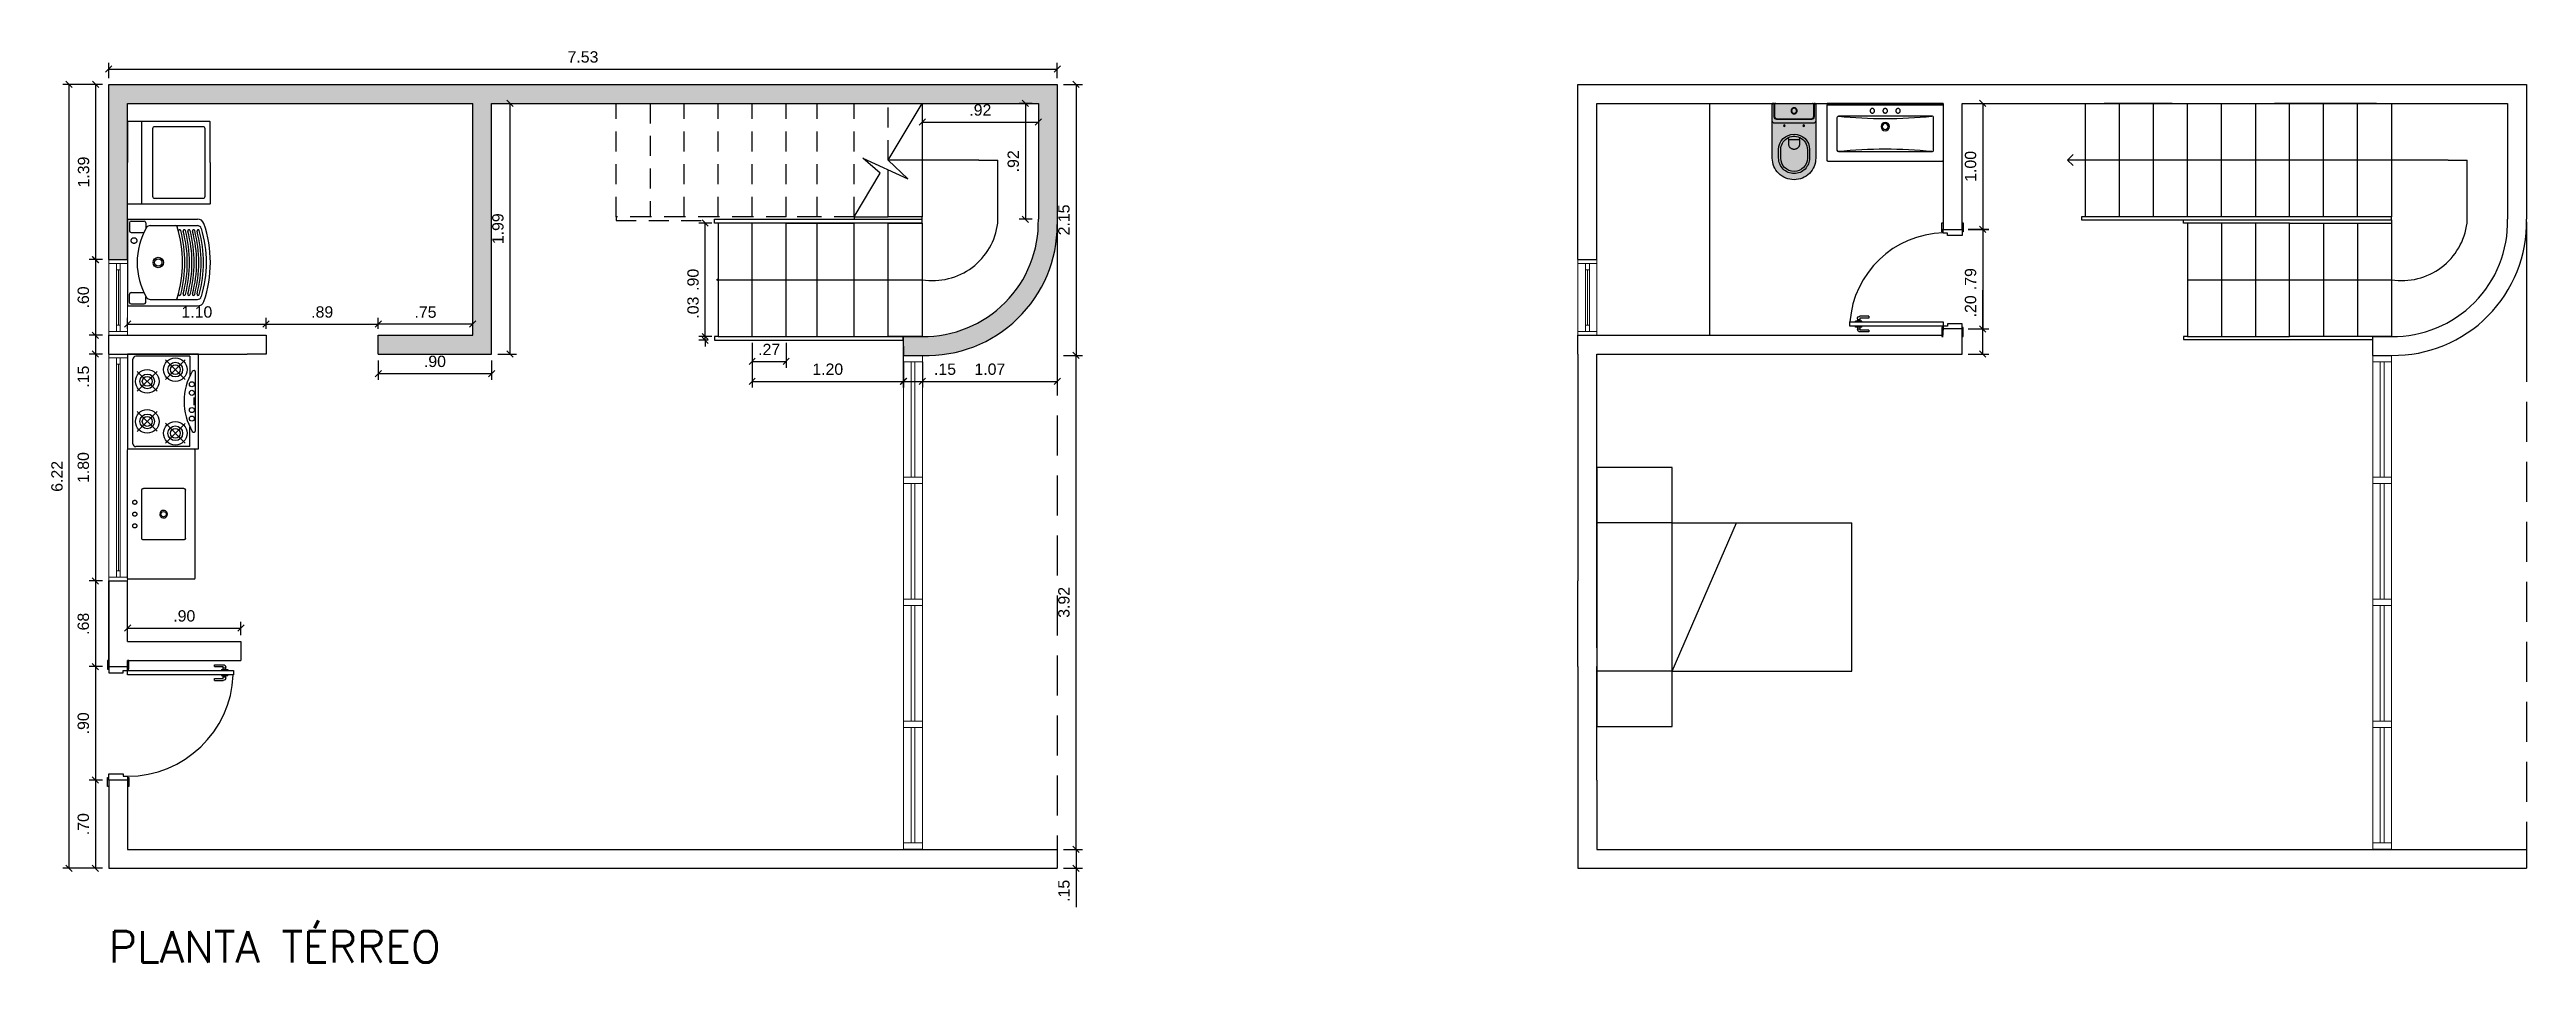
# Model space of a CAD drawing. Header units: millimetres. Extents: x 778.5 to 798.2, y 737.8 to 745.
import ezdxf

# ---------------------------------------------------------------- set-up
doc = ezdxf.new("R2010")
doc.units = ezdxf.units.MM
for name, pattern in [('DASHED', [15, 12, -3]), ('DASHED2', [9.525, 6.35, -3.175]), ('DASHSPACE', [30, 12, -18])]:
    doc.linetypes.add(name, pattern=pattern)
for name, color, linetype, lineweight in [('AI-Hatch equip san', 255, 'Continuous', 0), ('Arq-Caixilho', 1, 'Continuous', 13), ('Arq-Parede Baixa Osso', 2, 'Continuous', 20)]:
    doc.layers.add(name, color=color, linetype=linetype, lineweight=lineweight)
for name, color, linetype in [('ALVENARIA', 4, 'Continuous'), ('CAIXILHOS', 1, 'Continuous'), ('CORTE', 4, 'Continuous'), ('COTAS', 7, 'Continuous'), ('ESCADA', 1, 'Continuous'), ('HACHURA', 253, 'Continuous'), ('MOBILIARIOS', 8, 'Continuous'), ('PROJEÇÃO', 8, 'DASHED2'), ('SIMBOLOS', 7, 'Continuous'), ('TEXTOS', 2, 'Continuous')]:
    doc.layers.add(name, color=color, linetype=linetype)
doc.styles.add('1.50', font='simplex.shx', dxfattribs={"height": 0.06})
doc.styles.get("Standard").update_dxf_attribs({"font": 'arial.ttf'})
doc.dimstyles.new('1.50', dxfattribs={"dimscale": 0.5, "dimtxt": 0.18, "dimasz": 0.1, "dimexe": 0.1, "dimexo": 0.1, "dimgap": 0.1, "dimtad": 1, "dimzin": 4, "dimdsep": 46, "dimtxsty": 'Standard', "dimblk": 'OBLIQUE', "dimcen": 0.1, "dimclrd": 1, "dimclre": 1, "dimclrt": 256, "dimadec": 0, "dimazin": 0, "dimtfac": 1, "dimtmove": 0, "dimatfit": 3, "dimldrblk": 'ORIGIN2', "dimfxl": 1.25, "dimtolj": 1, "dimarcsym": 1})

msp = doc.modelspace()

# ---------------------------------------------------------------- texts
at = {"layer": 'TEXTOS', "insert": (778.967, 738.05), "char_height": 0.25, "attachment_point": 1, "style": '1.50'}
msp.add_mtext_dynamic_manual_height_columns('PLANTA TÉRREO', width=3.18518, gutter_width=0.3, heights=[0], dxfattribs=at)

# ---------------------------------------------------------------- blocks, each defined once
blk = doc.blocks.new('macaneta')
for p, q in [((-0.062, -0.15), (-0.062, -0.08)), ((-0.062, -0.15), (-0.047, -0.15)), ((-0.047, -0.15), (-0.047, -0.08)), ((-0.047, -0.08), (-0.023, -0.08)), ((-0.043, -0.06), (-0.023, -0.06)), ((-0.036, -0.06), (-0.036, -0.08)), ((-0.017, -0.045), (-0.023, -0.045)), ((-0.023, -0.095), (-0.023, -0.045)), ((-0.017, -0.095), (-0.023, -0.095)), ((0.023, -0.045), (0.017, -0.045)), ((0.023, -0.095), (0.017, -0.095)), ((0.023, -0.095), (0.023, -0.045)), ((0.023, -0.06), (0.042, -0.06)), ((0.023, -0.08), (0.047, -0.08)), ((0.036, -0.06), (0.036, -0.08)), ((0.047, -0.15), (0.047, -0.08)), ((0.047, -0.15), (0.062, -0.15)), ((0.062, -0.15), (0.062, -0.08))]:
    blk.add_line(p, q)
for centre, start, end in [((-0.043, -0.08), 90, 180), ((0.042, -0.08), 0, 90)]:
    blk.add_arc(centre, 0.02, start, end)
blk = doc.blocks.new('*U8')
blk.add_lwpolyline([(0.065, 0.2), (0.03, 0.2), (0.03, 1.04), (0.065, 1.04)], close=True)
for points in [[(0.02, 0.2), (0.02, 0.21), (-0.05, 0.21), (-0.05, 0.2)], [(0, 0.05), (0.05, 0.05), (0.05, 0.165), (0.03, 0.165), (0.03, 0.2), (0, 0.2)], [(0.9, 0.05), (0.85, 0.05), (0.85, 0.165), (0.87, 0.165), (0.87, 0.2), (0.9, 0.2)], [(0.88, 0.2), (0.88, 0.21), (0.95, 0.21), (0.95, 0.2)], [(-0.05, 0.05), (-0.05, 0.04), (0.02, 0.04), (0.02, 0.05)], [(0.95, 0.05), (0.95, 0.04), (0.88, 0.04), (0.88, 0.05)]]:
    blk.add_lwpolyline(points)
at = {"ltscale": 0.5}
blk.add_arc((0.029, 0.199), 0.841, 0.0359, 87.5263, dxfattribs=at)
at = {"xscale": -1}
blk.add_blockref('macaneta', (0.047, 1.04), dxfattribs=at)
blk = doc.blocks.new('*U10')
at = {"layer": 'Arq-Caixilho'}
for p, q in [((1.77, 0.092), (0.08, 0.092)), ((1.72, 0.077), (0.08, 0.077)), ((1.77, 0.062), (0.08, 0.062))]:
    blk.add_line(p, q, dxfattribs=at)
for points in [[(0, 0), (0.03, 0), (0.03, 0.15), (0, 0.15)], [(0.03, 0.092), (0.08, 0.092), (0.08, 0.062), (0.03, 0.062)], [(1.77, 0.092), (1.72, 0.092), (1.72, 0.062), (1.77, 0.062)], [(1.8, 0), (1.77, 0), (1.77, 0.15), (1.8, 0.15)], [(1.77, 0.092), (1.77, 0.092), (1.77, 0.062), (1.77, 0.062)]]:
    blk.add_lwpolyline(points, dxfattribs=at)
at = {"layer": 'Arq-Parede Baixa Osso'}
for p, q in [((1.77, 0.15), (0.03, 0.15)), ((1.77, 0), (0.03, 0))]:
    blk.add_line(p, q, dxfattribs=at)
blk = doc.blocks.new('*U11')
at = {"layer": 'Arq-Caixilho'}
for p, q in [((0.57, 0.092), (0.08, 0.092)), ((0.52, 0.077), (0.08, 0.077)), ((0.57, 0.062), (0.08, 0.062))]:
    blk.add_line(p, q, dxfattribs=at)
for points in [[(0, 0), (0.03, 0), (0.03, 0.15), (0, 0.15)], [(0.03, 0.092), (0.08, 0.092), (0.08, 0.062), (0.03, 0.062)], [(0.57, 0.092), (0.52, 0.092), (0.52, 0.062), (0.57, 0.062)], [(0.6, 0), (0.57, 0), (0.57, 0.15), (0.6, 0.15)], [(0.57, 0.092), (0.57, 0.092), (0.57, 0.062), (0.57, 0.062)]]:
    blk.add_lwpolyline(points, dxfattribs=at)
at = {"layer": 'Arq-Parede Baixa Osso'}
for p, q in [((0.57, 0.15), (0.03, 0.15)), ((0.57, 0), (0.03, 0))]:
    blk.add_line(p, q, dxfattribs=at)
blk = doc.blocks.new('*U16')
at = {"layer": 'Arq-Caixilho'}
for p, q in [((0.05, 0.09), (0.9675, 0.09)), ((0.05, 0.06), (0.9675, 0.06))]:
    blk.add_line(p, q, dxfattribs=at)
for points in [[(0, 0.15), (0, 0), (0.05, 0), (0.05, 0.15)], [(1.0175, 0.15), (1.0175, 0), (0.9675, 0), (0.9675, 0.15)]]:
    blk.add_lwpolyline(points, close=True, dxfattribs=at)
at = {"layer": 'Arq-Parede Baixa Osso'}
for p, q in [((0.05, 0.15), (0.9675, 0.15)), ((0.05, 0), (0.9675, 0))]:
    blk.add_line(p, q, dxfattribs=at)
blk = doc.blocks.new('*U22')
for points in [[(-0.2, 0.78), (-0.21, 0.78), (-0.21, 0.85), (-0.2, 0.85)], [(-0.05, 0.8), (-0.05, 0.75), (-0.165, 0.75), (-0.165, 0.77), (-0.2, 0.77), (-0.2, 0.8)], [(-0.05, 0.85), (-0.04, 0.85), (-0.04, 0.78), (-0.05, 0.78)], [(-0.2, 0.02), (-0.21, 0.02), (-0.21, -0.05), (-0.2, -0.05)], [(-0.05, 0), (-0.05, 0.05), (-0.165, 0.05), (-0.165, 0.03), (-0.2, 0.03), (-0.2, 0)], [(-0.05, -0.05), (-0.04, -0.05), (-0.04, 0.02), (-0.05, 0.02)]]:
    blk.add_lwpolyline(points)
blk.add_lwpolyline([(-0.2, 0.065), (-0.2, 0.03), (-0.94, 0.03), (-0.94, 0.065)], close=True)
at = {"ltscale": 0.5}
blk.add_arc((-0.18, 0.009), 0.762, 91.4685, 175.7564, dxfattribs=at)
at = {"xscale": -1, "rotation": 90.00000000000007}
blk.add_blockref('macaneta', (-0.94, 0.047), dxfattribs=at)
blk = doc.blocks.new('BACIA CX ACOPLADA LINK CP230 - PLANTA')
at = {"layer": 'AI-Hatch equip san'}
h = blk.add_hatch(color=256, dxfattribs=at)
h.paths.add_polyline_path([(-0.146, 0, 0.414214), (-0.156, -0.01), (-0.156, -0.102, 0.414214), (-0.136, -0.122), (0.136, -0.122, 0.414214), (0.156, -0.102), (0.156, -0.01, 0.414214), (0.146, 0)], flags=17)
h.paths.add_polyline_path([(0, -0.035, -1), (0, -0.083, -1)], flags=16)
h.paths.add_polyline_path([(0, -0.039, -1), (0, -0.079, -1)], flags=0)
h.paths.add_polyline_path([(-0.173, -0.01), (-0.173, -0.434, 0.414214), (0, -0.606, 0.414214), (0.172, -0.434), (0.172, 0), (0.163, 0), (0.156, 0), (0.156, -0.005, -0.135287), (0.158, -0.01), (0.158, -0.108, -0.414214), (0.138, -0.128), (-0.138, -0.128, -0.414214), (-0.158, -0.108), (-0.158, -0.01, -0.135287), (-0.156, -0.005), (-0.156, 0), (-0.163, 0, 0.414214)])
h.paths.add_polyline_path([(-0.077, -0.171, -1), (-0.077, -0.184, -1)], flags=16)
h.paths.add_polyline_path([(0.123, -0.367), (0.123, -0.434, -0.414214), (0, -0.557, -0.414214), (-0.123, -0.434), (-0.123, -0.367, -1)], flags=16)
h.paths.add_polyline_path([(0.045, -0.271, -0.291349), (0.106, -0.367), (0.106, -0.434, -0.414214), (0, -0.54, -0.414214), (-0.106, -0.434), (-0.106, -0.367, -0.548768)], flags=0)
h.paths.add_polyline_path([(-0.042, -0.286), (0.042, -0.286), (0.042, -0.327), (0.041, -0.333), (0.04, -0.339), (0.038, -0.343), (0.034, -0.349), (0.029, -0.355), (0.024, -0.358), (0.018, -0.361), (0.013, -0.363), (0.006, -0.365), (-0.002, -0.365), (-0.008, -0.364), (-0.015, -0.363), (-0.022, -0.36), (-0.028, -0.355), (-0.033, -0.35), (-0.037, -0.345), (-0.04, -0.338), (-0.042, -0.331), (-0.042, -0.325)], flags=0)
h.paths.add_polyline_path([(0.077, -0.171, -1), (0.077, -0.184, -1)], flags=16)
h.paths.add_polyline_path([(-0.042, -0.286), (-0.042, -0.325), (-0.042, -0.329), (-0.041, -0.332), (-0.04, -0.336), (-0.039, -0.34), (-0.037, -0.344), (-0.036, -0.345), (-0.035, -0.347), (-0.034, -0.349), (-0.033, -0.35), (-0.032, -0.352), (-0.03, -0.353), (-0.03, -0.353), (-0.027, -0.356), (-0.024, -0.358), (-0.02, -0.36), (-0.016, -0.362), (-0.012, -0.363), (-0.01, -0.364), (-0.008, -0.364), (-0.006, -0.365), (-0.004, -0.365), (0, -0.365), (0.004, -0.365), (0.008, -0.364), (0.012, -0.363), (0.014, -0.363), (0.016, -0.362), (0.018, -0.361), (0.02, -0.36), (0.022, -0.359), (0.024, -0.358), (0.025, -0.357), (0.027, -0.356), (0.03, -0.353), (0.033, -0.35), (0.035, -0.347), (0.037, -0.344), (0.038, -0.342), (0.039, -0.34), (0.04, -0.339), (0.04, -0.337), (0.041, -0.335), (0.041, -0.333), (0.042, -0.331), (0.042, -0.329), (0.042, -0.327), (0.042, -0.325), (0.042, -0.325), (0.042, -0.286)], flags=0)
for points in [[(-0.136, -0.122, -0.414214), (-0.156, -0.102), (-0.156, -0.01, -0.414214), (-0.146, 0), (-0.148, 0, 0.414214), (-0.158, -0.01), (-0.158, -0.108, 0.414214), (-0.138, -0.128), (0.138, -0.128, 0.414214), (0.158, -0.108), (0.158, -0.01, 0.414214), (0.148, 0), (0.146, 0, -0.414214), (0.156, -0.01), (0.156, -0.102, -0.414214), (0.136, -0.122)], [(-0.123, -0.367, -1), (0.123, -0.367), (0.123, -0.434, -0.414214), (0, -0.557, -0.414214), (-0.123, -0.434)]]:
    blk.add_hatch(color=256, dxfattribs=at).paths.add_polyline_path(points)
h = blk.add_hatch(color=256, dxfattribs=at)
h.paths.add_polyline_path([(0, -0.083, 1), (0, -0.035, 1)])
h.paths.add_polyline_path([(0, -0.079, -1), (0, -0.039, -1)], flags=16)
for points in [[(0.172, -0.01, 0.414214), (0.163, 0), (0.172, 0), (0.172, -0.434, -0.414214), (0, -0.606, -0.414214), (-0.173, -0.434), (-0.173, -0.01)], [(-0.146, 0, 0.414214), (-0.156, -0.01), (-0.156, -0.102, 0.414214), (-0.136, -0.122), (0.136, -0.122, 0.414214), (0.156, -0.102), (0.156, -0.01, 0.414214), (0.146, 0)], [(-0.163, 0, 0.414214), (-0.173, -0.01)], [(0.172, -0.138, -0.414214), (0.153, -0.158), (-0.153, -0.158, -0.414214), (-0.173, -0.138)]]:
    blk.add_lwpolyline(points, format="xyb")
at = {"ltscale": 0.05}
blk.add_lwpolyline([(-0.163, 0), (-0.173, 0), (-0.173, -0.01)], dxfattribs=at)
blk.add_lwpolyline([(-0.163, 0), (0.163, 0), (0.156, 0), (0.156, -0.005)])
at = {"linetype": 'DASHED', "ltscale": 0.025}
blk.add_lwpolyline([(-0.156, -0.005), (-0.156, 0), (-0.163, 0)], dxfattribs=at)
at = {"ltscale": 0.497717}
blk.add_lwpolyline([(0.148, 0, -0.414214), (0.158, -0.01), (0.158, -0.108, -0.414214), (0.138, -0.128), (-0.138, -0.128, -0.414214), (-0.158, -0.108), (-0.158, -0.01, -0.414214), (-0.148, 0)], format="xyb", dxfattribs=at)
for points in [[(-0.077, -0.171, 1), (-0.077, -0.184, 1)], [(0, -0.039, 1), (0, -0.079, 1)], [(0.077, -0.171, 1), (0.077, -0.184, 1)], [(0.045, -0.271, -0.291349), (0.106, -0.367), (0.106, -0.434, -0.414214), (0, -0.54, -0.414214), (-0.106, -0.434), (-0.106, -0.367, -0.548768)]]:
    blk.add_lwpolyline(points, format="xyb", close=True)
at = {"linetype": 'DASHED'}
blk.add_lwpolyline([(0, -0.035, 1), (0, -0.083, 1)], format="xyb", close=True, dxfattribs=at)
at = {"ltscale": 0.339985}
blk.add_lwpolyline([(0.123, -0.367), (0.123, -0.434, -0.414214), (0, -0.557, -0.414214), (-0.123, -0.434), (-0.123, -0.367, -1)], format="xyb", close=True, dxfattribs=at)
at = {"ltscale": 0.078146}
blk.add_lwpolyline([(-0.042, -0.286), (-0.045, -0.271)], dxfattribs=at)
at = {"ltscale": 0.197277}
blk.add_lwpolyline([(0.042, -0.286), (0.042, -0.325), (0.042, -0.325), (0.042, -0.327), (0.042, -0.329), (0.042, -0.331), (0.041, -0.333), (0.041, -0.335), (0.04, -0.337), (0.04, -0.339), (0.039, -0.34), (0.038, -0.342), (0.037, -0.344), (0.035, -0.347), (0.033, -0.35), (0.03, -0.353), (0.027, -0.356), (0.025, -0.357), (0.024, -0.358), (0.022, -0.359), (0.02, -0.36), (0.018, -0.361), (0.016, -0.362), (0.014, -0.363), (0.012, -0.363), (0.008, -0.364), (0.004, -0.365), (0, -0.365), (-0.004, -0.365), (-0.006, -0.365), (-0.008, -0.364), (-0.01, -0.364), (-0.012, -0.363), (-0.016, -0.362), (-0.02, -0.36), (-0.024, -0.358), (-0.027, -0.356), (-0.03, -0.353), (-0.03, -0.353), (-0.032, -0.352), (-0.033, -0.35), (-0.034, -0.349), (-0.035, -0.347), (-0.036, -0.345), (-0.037, -0.344), (-0.039, -0.34), (-0.04, -0.336), (-0.041, -0.332), (-0.042, -0.329), (-0.042, -0.325), (-0.042, -0.286)], dxfattribs=at)
at = {"ltscale": 0.214268}
blk.add_lwpolyline([(-0.042, -0.286), (0.042, -0.286)], dxfattribs=at)
at = {"ltscale": 0.078144}
blk.add_lwpolyline([(0.042, -0.286), (0.045, -0.271)], dxfattribs=at)
blk = doc.blocks.new('_Oblique')
at = {"color": 0, "linetype": 'ByBlock', "lineweight": -2}
blk.add_line((-0.5, -0.5), (0.5, 0.5), dxfattribs=at)
blk = doc.blocks.new('*D31')
at = {"layer": 'COTAS', "color": 1, "lineweight": -2, "transparency": 16777216}
for p, q in [((778.917, 744.768), (778.814, 744.768)), ((778.864, 743.378), (778.864, 744.768)), ((778.917, 743.378), (778.814, 743.378))]:
    blk.add_line(p, q, dxfattribs=at)
at = {"layer": 'Defpoints', "color": 0, "transparency": 16777216}
for p in [(778.864, 744.768), (778.967, 744.768), (778.967, 743.378)]:
    blk.add_point(p, dxfattribs=at)
at = {"layer": 'COTAS', "color": 1, "lineweight": -2, "transparency": 16777216, "xscale": 0.05, "yscale": 0.05, "zscale": 0.05}
for p, rotation in [((778.864, 744.768), 90), ((778.864, 743.378), 270)]:
    blk.add_blockref('_Oblique', p, dxfattribs=dict(at, rotation=rotation))
at = {"layer": 'COTAS', "transparency": 16777216, "insert": (778.768, 744.073), "char_height": 0.09, "attachment_point": 5, "rotation": 90}
blk.add_mtext('\\A1;1.39', dxfattribs=at)
blk = doc.blocks.new('_Origin2')
at = {"color": 0, "linetype": 'ByBlock', "lineweight": -2}
blk.add_line((-0.5, 0), (-1, 0), dxfattribs=at)
for radius in [0.5, 0.25]:
    blk.add_circle((0, 0), radius, dxfattribs=at)
blk = doc.blocks.new('*D32')
at = {"layer": 'COTAS', "color": 1, "lineweight": -2, "transparency": 16777216}
for p, q in [((778.967, 744.818), (778.967, 744.94)), ((778.967, 744.89), (786.497, 744.89)), ((786.497, 744.818), (786.497, 744.94))]:
    blk.add_line(p, q, dxfattribs=at)
at = {"layer": 'Defpoints', "color": 0, "transparency": 16777216}
for p in [(786.497, 744.89), (778.967, 744.768), (786.497, 744.768)]:
    blk.add_point(p, dxfattribs=at)
at = {"layer": 'COTAS', "color": 1, "lineweight": -2, "transparency": 16777216, "xscale": 0.05, "yscale": 0.05, "zscale": 0.05, "rotation": 180}
blk.add_blockref('_Oblique', (778.967, 744.89), dxfattribs=at)
at = {"layer": 'COTAS', "color": 1, "lineweight": -2, "transparency": 16777216, "xscale": 0.05, "yscale": 0.05, "zscale": 0.05}
blk.add_blockref('_Oblique', (786.497, 744.89), dxfattribs=at)
at = {"layer": 'COTAS', "transparency": 16777216, "insert": (782.732, 744.986), "char_height": 0.09, "attachment_point": 5}
blk.add_mtext('\\A1;7.53', dxfattribs=at)
blk = doc.blocks.new('*D34')
at = {"layer": 'COTAS', "color": 1, "lineweight": -2, "transparency": 16777216}
for p, q in [((786.547, 744.768), (786.696, 744.768)), ((786.646, 744.768), (786.646, 742.618)), ((786.547, 742.618), (786.696, 742.618))]:
    blk.add_line(p, q, dxfattribs=at)
at = {"layer": 'Defpoints', "color": 0, "transparency": 16777216}
for p in [(786.497, 744.768), (786.497, 742.618), (786.646, 742.618)]:
    blk.add_point(p, dxfattribs=at)
at = {"layer": 'COTAS', "color": 1, "lineweight": -2, "transparency": 16777216, "xscale": 0.05, "yscale": 0.05, "zscale": 0.05}
for p, rotation in [((786.646, 744.768), 90), ((786.646, 742.618), 270)]:
    blk.add_blockref('_Oblique', p, dxfattribs=dict(at, rotation=rotation))
at = {"layer": 'COTAS', "transparency": 16777216, "insert": (786.55, 743.693), "char_height": 0.09, "attachment_point": 5, "rotation": 90}
blk.add_mtext('\\A1;2.15', dxfattribs=at)
blk = doc.blocks.new('*D36')
at = {"layer": 'COTAS', "color": 1, "lineweight": -2, "transparency": 16777216}
for p, q in [((786.547, 742.618), (786.696, 742.618)), ((786.646, 738.698), (786.646, 742.618)), ((786.547, 738.698), (786.696, 738.698))]:
    blk.add_line(p, q, dxfattribs=at)
at = {"layer": 'Defpoints', "color": 0, "transparency": 16777216}
for p in [(786.497, 742.618), (786.646, 742.618), (786.497, 738.698)]:
    blk.add_point(p, dxfattribs=at)
at = {"layer": 'COTAS', "color": 1, "lineweight": -2, "transparency": 16777216, "xscale": 0.05, "yscale": 0.05, "zscale": 0.05}
for p, rotation in [((786.646, 742.618), 90), ((786.646, 738.698), 270)]:
    blk.add_blockref('_Oblique', p, dxfattribs=dict(at, rotation=rotation))
at = {"layer": 'COTAS', "transparency": 16777216, "insert": (786.55, 740.658), "char_height": 0.09, "attachment_point": 5, "rotation": 90}
blk.add_mtext('\\A1;3.92', dxfattribs=at)
blk = doc.blocks.new('*D38')
at = {"layer": 'COTAS', "color": 1, "lineweight": -2, "transparency": 16777216}
for p, q in [((786.547, 738.698), (786.696, 738.698)), ((786.547, 738.548), (786.696, 738.548)), ((786.646, 738.698), (786.646, 738.548)), ((786.646, 738.548), (786.646, 738.24))]:
    blk.add_line(p, q, dxfattribs=at)
at = {"layer": 'Defpoints', "color": 0, "transparency": 16777216}
for p in [(786.497, 738.698), (786.497, 738.548), (786.646, 738.548)]:
    blk.add_point(p, dxfattribs=at)
at = {"layer": 'COTAS', "color": 1, "lineweight": -2, "transparency": 16777216, "xscale": 0.05, "yscale": 0.05, "zscale": 0.05}
for p, rotation in [((786.646, 738.698), 90), ((786.646, 738.548), 270)]:
    blk.add_blockref('_Oblique', p, dxfattribs=dict(at, rotation=rotation))
at = {"layer": 'COTAS', "transparency": 16777216, "insert": (786.55, 738.369), "char_height": 0.09, "attachment_point": 5, "rotation": 90}
blk.add_mtext('\\A1;.15', dxfattribs=at)
blk = doc.blocks.new('*D39')
at = {"layer": 'COTAS', "color": 1, "lineweight": -2, "transparency": 16777216}
for p, q in [((778.917, 743.378), (778.812, 743.378)), ((778.862, 743.378), (778.862, 742.778)), ((778.917, 742.778), (778.812, 742.778))]:
    blk.add_line(p, q, dxfattribs=at)
at = {"layer": 'Defpoints', "color": 0, "transparency": 16777216}
for p in [(778.967, 743.378), (778.862, 742.778), (778.967, 742.778)]:
    blk.add_point(p, dxfattribs=at)
at = {"layer": 'COTAS', "color": 1, "lineweight": -2, "transparency": 16777216, "xscale": 0.05, "yscale": 0.05, "zscale": 0.05}
for p, rotation in [((778.862, 743.378), 90), ((778.862, 742.778), 270)]:
    blk.add_blockref('_Oblique', p, dxfattribs=dict(at, rotation=rotation))
at = {"layer": 'COTAS', "transparency": 16777216, "insert": (778.766, 743.078), "char_height": 0.09, "attachment_point": 5, "rotation": 90}
blk.add_mtext('\\A1;.60', dxfattribs=at)
blk = doc.blocks.new('*D40')
at = {"layer": 'COTAS', "color": 1, "lineweight": -2, "transparency": 16777216}
for p, q in [((778.917, 742.778), (778.812, 742.778)), ((778.862, 742.778), (778.862, 742.628)), ((778.917, 742.628), (778.812, 742.628)), ((778.862, 742.628), (778.862, 742.32))]:
    blk.add_line(p, q, dxfattribs=at)
at = {"layer": 'Defpoints', "color": 0, "transparency": 16777216}
for p in [(778.967, 742.778), (778.862, 742.628), (778.967, 742.628)]:
    blk.add_point(p, dxfattribs=at)
at = {"layer": 'COTAS', "color": 1, "lineweight": -2, "transparency": 16777216, "xscale": 0.05, "yscale": 0.05, "zscale": 0.05}
for p, rotation in [((778.862, 742.778), 90), ((778.862, 742.628), 270)]:
    blk.add_blockref('_Oblique', p, dxfattribs=dict(at, rotation=rotation))
at = {"layer": 'COTAS', "transparency": 16777216, "insert": (778.766, 742.449), "char_height": 0.09, "attachment_point": 5, "rotation": 90}
blk.add_mtext('\\A1;.15', dxfattribs=at)
blk = doc.blocks.new('*D41')
at = {"layer": 'COTAS', "color": 1, "lineweight": -2, "transparency": 16777216}
for p, q in [((778.917, 742.628), (778.812, 742.628)), ((778.862, 742.628), (778.862, 740.828)), ((778.917, 740.828), (778.812, 740.828))]:
    blk.add_line(p, q, dxfattribs=at)
at = {"layer": 'Defpoints', "color": 0, "transparency": 16777216}
for p in [(778.967, 742.628), (778.862, 740.828), (778.967, 740.828)]:
    blk.add_point(p, dxfattribs=at)
at = {"layer": 'COTAS', "color": 1, "lineweight": -2, "transparency": 16777216, "xscale": 0.05, "yscale": 0.05, "zscale": 0.05}
for p, rotation in [((778.862, 742.628), 90), ((778.862, 740.828), 270)]:
    blk.add_blockref('_Oblique', p, dxfattribs=dict(at, rotation=rotation))
at = {"layer": 'COTAS', "transparency": 16777216, "insert": (778.766, 741.728), "char_height": 0.09, "attachment_point": 5, "rotation": 90}
blk.add_mtext('\\A1;1.80', dxfattribs=at)
blk = doc.blocks.new('*D42')
at = {"layer": 'COTAS', "color": 1, "lineweight": -2, "transparency": 16777216}
for p, q in [((778.917, 740.828), (778.812, 740.828)), ((778.862, 740.828), (778.862, 740.148)), ((778.917, 740.148), (778.812, 740.148))]:
    blk.add_line(p, q, dxfattribs=at)
at = {"layer": 'Defpoints', "color": 0, "transparency": 16777216}
for p in [(778.967, 740.828), (778.862, 740.148), (778.967, 740.148)]:
    blk.add_point(p, dxfattribs=at)
at = {"layer": 'COTAS', "color": 1, "lineweight": -2, "transparency": 16777216, "xscale": 0.05, "yscale": 0.05, "zscale": 0.05}
for p, rotation in [((778.862, 740.828), 90), ((778.862, 740.148), 270)]:
    blk.add_blockref('_Oblique', p, dxfattribs=dict(at, rotation=rotation))
at = {"layer": 'COTAS', "transparency": 16777216, "insert": (778.766, 740.488), "char_height": 0.09, "attachment_point": 5, "rotation": 90}
blk.add_mtext('\\A1;.68', dxfattribs=at)
blk = doc.blocks.new('*D43')
at = {"layer": 'COTAS', "color": 1, "lineweight": -2, "transparency": 16777216}
for p, q in [((778.917, 740.148), (778.812, 740.148)), ((778.862, 740.148), (778.862, 739.248)), ((778.917, 739.248), (778.812, 739.248))]:
    blk.add_line(p, q, dxfattribs=at)
at = {"layer": 'Defpoints', "color": 0, "transparency": 16777216}
for p in [(778.967, 740.148), (778.862, 739.248), (778.967, 739.248)]:
    blk.add_point(p, dxfattribs=at)
at = {"layer": 'COTAS', "color": 1, "lineweight": -2, "transparency": 16777216, "xscale": 0.05, "yscale": 0.05, "zscale": 0.05}
for p, rotation in [((778.862, 740.148), 90), ((778.862, 739.248), 270)]:
    blk.add_blockref('_Oblique', p, dxfattribs=dict(at, rotation=rotation))
at = {"layer": 'COTAS', "transparency": 16777216, "insert": (778.766, 739.698), "char_height": 0.09, "attachment_point": 5, "rotation": 90}
blk.add_mtext('\\A1;.90', dxfattribs=at)
blk = doc.blocks.new('*D44')
at = {"layer": 'COTAS', "color": 1, "lineweight": -2, "transparency": 16777216}
for p, q in [((778.917, 739.248), (778.812, 739.248)), ((778.862, 739.248), (778.862, 738.548)), ((778.917, 738.548), (778.812, 738.548))]:
    blk.add_line(p, q, dxfattribs=at)
at = {"layer": 'Defpoints', "color": 0, "transparency": 16777216}
for p in [(778.967, 739.248), (778.862, 738.548), (778.967, 738.548)]:
    blk.add_point(p, dxfattribs=at)
at = {"layer": 'COTAS', "color": 1, "lineweight": -2, "transparency": 16777216, "xscale": 0.05, "yscale": 0.05, "zscale": 0.05}
for p, rotation in [((778.862, 739.248), 90), ((778.862, 738.548), 270)]:
    blk.add_blockref('_Oblique', p, dxfattribs=dict(at, rotation=rotation))
at = {"layer": 'COTAS', "transparency": 16777216, "insert": (778.766, 738.898), "char_height": 0.09, "attachment_point": 5, "rotation": 90}
blk.add_mtext('\\A1;.70', dxfattribs=at)
blk = doc.blocks.new('*D45')
at = {"layer": 'COTAS', "color": 1, "lineweight": -2, "transparency": 16777216}
for p, q in [((778.917, 744.768), (778.603, 744.768)), ((778.653, 738.548), (778.653, 744.768)), ((778.917, 738.548), (778.603, 738.548))]:
    blk.add_line(p, q, dxfattribs=at)
at = {"layer": 'Defpoints', "color": 0, "transparency": 16777216}
for p in [(778.653, 744.768), (778.967, 744.768), (778.967, 738.548)]:
    blk.add_point(p, dxfattribs=at)
at = {"layer": 'COTAS', "color": 1, "lineweight": -2, "transparency": 16777216, "xscale": 0.05, "yscale": 0.05, "zscale": 0.05}
for p, rotation in [((778.653, 744.768), 90), ((778.653, 738.548), 270)]:
    blk.add_blockref('_Oblique', p, dxfattribs=dict(at, rotation=rotation))
at = {"layer": 'COTAS', "transparency": 16777216, "insert": (778.557, 741.658), "char_height": 0.09, "attachment_point": 5, "rotation": 90}
blk.add_mtext('\\A1;6.22', dxfattribs=at)
blk = doc.blocks.new('*D46')
at = {"color": 1, "lineweight": -2, "transparency": 16777216}
for p, q in [((779.117, 742.828), (779.117, 742.916)), ((779.117, 742.866), (780.217, 742.866)), ((780.217, 742.828), (780.217, 742.916))]:
    blk.add_line(p, q, dxfattribs=at)
at = {"layer": 'Defpoints', "color": 0, "transparency": 16777216}
for p in [(780.217, 742.866), (779.117, 742.778), (780.217, 742.778)]:
    blk.add_point(p, dxfattribs=at)
at = {"color": 1, "lineweight": -2, "transparency": 16777216, "xscale": 0.05, "yscale": 0.05, "zscale": 0.05, "rotation": 180}
blk.add_blockref('_Oblique', (779.117, 742.866), dxfattribs=at)
at = {"color": 1, "lineweight": -2, "transparency": 16777216, "xscale": 0.05, "yscale": 0.05, "zscale": 0.05}
blk.add_blockref('_Oblique', (780.217, 742.866), dxfattribs=at)
at = {"transparency": 16777216, "insert": (779.667, 742.962), "char_height": 0.09, "attachment_point": 5}
blk.add_mtext('\\A1;1.10', dxfattribs=at)
blk = doc.blocks.new('*D47')
at = {"color": 1, "lineweight": -2, "transparency": 16777216}
for p, q in [((780.217, 742.828), (780.217, 742.916)), ((780.217, 742.866), (781.107, 742.866)), ((781.107, 742.828), (781.107, 742.916))]:
    blk.add_line(p, q, dxfattribs=at)
at = {"layer": 'Defpoints', "color": 0, "transparency": 16777216}
for p in [(781.107, 742.866), (780.217, 742.778), (781.107, 742.778)]:
    blk.add_point(p, dxfattribs=at)
at = {"color": 1, "lineweight": -2, "transparency": 16777216, "xscale": 0.05, "yscale": 0.05, "zscale": 0.05, "rotation": 180}
blk.add_blockref('_Oblique', (780.217, 742.866), dxfattribs=at)
at = {"color": 1, "lineweight": -2, "transparency": 16777216, "xscale": 0.05, "yscale": 0.05, "zscale": 0.05}
blk.add_blockref('_Oblique', (781.107, 742.866), dxfattribs=at)
at = {"transparency": 16777216, "insert": (780.662, 742.962), "char_height": 0.09, "attachment_point": 5}
blk.add_mtext('\\A1;.89', dxfattribs=at)
blk = doc.blocks.new('*D48')
at = {"color": 1, "lineweight": -2, "transparency": 16777216}
for p, q in [((781.107, 742.828), (781.107, 742.916)), ((781.857, 742.866), (781.107, 742.866)), ((781.857, 742.828), (781.857, 742.916))]:
    blk.add_line(p, q, dxfattribs=at)
at = {"layer": 'Defpoints', "color": 0, "transparency": 16777216}
for p in [(781.107, 742.866), (781.107, 742.778), (781.857, 742.778)]:
    blk.add_point(p, dxfattribs=at)
at = {"color": 1, "lineweight": -2, "transparency": 16777216, "xscale": 0.05, "yscale": 0.05, "zscale": 0.05, "rotation": 180}
blk.add_blockref('_Oblique', (781.107, 742.866), dxfattribs=at)
at = {"color": 1, "lineweight": -2, "transparency": 16777216, "xscale": 0.05, "yscale": 0.05, "zscale": 0.05}
blk.add_blockref('_Oblique', (781.857, 742.866), dxfattribs=at)
at = {"transparency": 16777216, "insert": (781.482, 742.961), "char_height": 0.09, "attachment_point": 5}
blk.add_mtext('\\A1;.75', dxfattribs=at)
blk = doc.blocks.new('*D49')
at = {"color": 1, "lineweight": -2, "transparency": 16777216}
for p, q in [((782.057, 744.618), (782.203, 744.618)), ((782.153, 742.628), (782.153, 744.618)), ((782.057, 742.628), (782.203, 742.628))]:
    blk.add_line(p, q, dxfattribs=at)
at = {"layer": 'Defpoints', "color": 0, "transparency": 16777216}
for p in [(782.007, 744.618), (782.153, 744.618), (782.007, 742.628)]:
    blk.add_point(p, dxfattribs=at)
at = {"color": 1, "lineweight": -2, "transparency": 16777216, "xscale": 0.05, "yscale": 0.05, "zscale": 0.05}
for p, rotation in [((782.153, 744.618), 90), ((782.153, 742.628), 270)]:
    blk.add_blockref('_Oblique', p, dxfattribs=dict(at, rotation=rotation))
at = {"transparency": 16777216, "insert": (782.057, 743.623), "char_height": 0.09, "attachment_point": 5, "rotation": 90}
blk.add_mtext('\\A1;1.99', dxfattribs=at)
blk = doc.blocks.new('*D51')
at = {"color": 1, "lineweight": -2, "transparency": 16777216}
for p, q in [((784.075, 742.718), (784.075, 742.52)), ((784.345, 742.718), (784.345, 742.52)), ((784.075, 742.57), (784.345, 742.57))]:
    blk.add_line(p, q, dxfattribs=at)
at = {"layer": 'Defpoints', "color": 0, "transparency": 16777216}
for p in [(784.075, 742.768), (784.345, 742.768), (784.345, 742.57)]:
    blk.add_point(p, dxfattribs=at)
at = {"color": 1, "lineweight": -2, "transparency": 16777216, "xscale": 0.05, "yscale": 0.05, "zscale": 0.05, "rotation": 180}
blk.add_blockref('_Oblique', (784.075, 742.57), dxfattribs=at)
at = {"color": 1, "lineweight": -2, "transparency": 16777216, "xscale": 0.05, "yscale": 0.05, "zscale": 0.05}
blk.add_blockref('_Oblique', (784.345, 742.57), dxfattribs=at)
at = {"transparency": 16777216, "insert": (784.21, 742.665), "char_height": 0.09, "attachment_point": 5}
blk.add_mtext('\\A1;.27', dxfattribs=at)
blk = doc.blocks.new('*D52')
at = {"color": 1, "lineweight": -2, "transparency": 16777216}
for p, q in [((784.075, 742.688), (784.075, 742.362)), ((785.275, 742.688), (785.275, 742.362)), ((784.075, 742.412), (785.275, 742.412))]:
    blk.add_line(p, q, dxfattribs=at)
at = {"layer": 'Defpoints', "color": 0, "transparency": 16777216}
for p in [(784.075, 742.738), (785.275, 742.738), (785.275, 742.412)]:
    blk.add_point(p, dxfattribs=at)
at = {"color": 1, "lineweight": -2, "transparency": 16777216, "xscale": 0.05, "yscale": 0.05, "zscale": 0.05, "rotation": 180}
blk.add_blockref('_Oblique', (784.075, 742.412), dxfattribs=at)
at = {"color": 1, "lineweight": -2, "transparency": 16777216, "xscale": 0.05, "yscale": 0.05, "zscale": 0.05}
blk.add_blockref('_Oblique', (785.275, 742.412), dxfattribs=at)
at = {"transparency": 16777216, "insert": (784.675, 742.508), "char_height": 0.09, "attachment_point": 5}
blk.add_mtext('\\A1;1.20', dxfattribs=at)
blk = doc.blocks.new('*D53')
at = {"color": 1, "lineweight": -2, "transparency": 16777216}
for p, q in [((785.277, 742.568), (785.277, 742.362)), ((785.427, 742.568), (785.427, 742.362)), ((785.277, 742.412), (785.427, 742.412)), ((785.427, 742.412), (785.735, 742.412))]:
    blk.add_line(p, q, dxfattribs=at)
at = {"layer": 'Defpoints', "color": 0, "transparency": 16777216}
for p in [(785.277, 742.618), (785.427, 742.618), (785.427, 742.412)]:
    blk.add_point(p, dxfattribs=at)
at = {"color": 1, "lineweight": -2, "transparency": 16777216, "xscale": 0.05, "yscale": 0.05, "zscale": 0.05, "rotation": 180}
blk.add_blockref('_Oblique', (785.277, 742.412), dxfattribs=at)
at = {"color": 1, "lineweight": -2, "transparency": 16777216, "xscale": 0.05, "yscale": 0.05, "zscale": 0.05}
blk.add_blockref('_Oblique', (785.427, 742.412), dxfattribs=at)
at = {"transparency": 16777216, "insert": (785.606, 742.508), "char_height": 0.09, "attachment_point": 5}
blk.add_mtext('\\A1;.15', dxfattribs=at)
blk = doc.blocks.new('*D54')
at = {"color": 1, "lineweight": -2, "transparency": 16777216}
for p, q in [((785.427, 742.568), (785.427, 742.362)), ((786.497, 742.568), (786.497, 742.362)), ((785.427, 742.412), (786.497, 742.412))]:
    blk.add_line(p, q, dxfattribs=at)
at = {"layer": 'Defpoints', "color": 0, "transparency": 16777216}
for p in [(785.427, 742.618), (786.497, 742.618), (786.497, 742.412)]:
    blk.add_point(p, dxfattribs=at)
at = {"color": 1, "lineweight": -2, "transparency": 16777216, "xscale": 0.05, "yscale": 0.05, "zscale": 0.05, "rotation": 180}
blk.add_blockref('_Oblique', (785.427, 742.412), dxfattribs=at)
at = {"color": 1, "lineweight": -2, "transparency": 16777216, "xscale": 0.05, "yscale": 0.05, "zscale": 0.05}
blk.add_blockref('_Oblique', (786.497, 742.412), dxfattribs=at)
at = {"transparency": 16777216, "insert": (785.962, 742.508), "char_height": 0.09, "attachment_point": 5}
blk.add_mtext('\\A1;1.07', dxfattribs=at)
blk = doc.blocks.new('*D55')
at = {"layer": 'Defpoints', "color": 0, "transparency": 16777216}
for p in [(779.117, 740.348), (780.017, 740.454), (780.017, 740.348)]:
    blk.add_point(p, dxfattribs=at)
at = {"layer": 'SIMBOLOS', "color": 1, "lineweight": -2, "transparency": 16777216}
for p, q in [((779.117, 740.398), (779.117, 740.504)), ((780.017, 740.398), (780.017, 740.504)), ((779.117, 740.454), (780.017, 740.454))]:
    blk.add_line(p, q, dxfattribs=at)
at = {"layer": 'SIMBOLOS', "color": 1, "lineweight": -2, "transparency": 16777216, "xscale": 0.05, "yscale": 0.05, "zscale": 0.05, "rotation": 180}
blk.add_blockref('_Oblique', (779.117, 740.454), dxfattribs=at)
at = {"layer": 'SIMBOLOS', "color": 1, "lineweight": -2, "transparency": 16777216, "xscale": 0.05, "yscale": 0.05, "zscale": 0.05}
blk.add_blockref('_Oblique', (780.017, 740.454), dxfattribs=at)
at = {"layer": 'SIMBOLOS', "transparency": 16777216, "insert": (779.567, 740.55), "char_height": 0.09, "attachment_point": 5}
blk.add_mtext('\\A1;.90', dxfattribs=at)
blk = doc.blocks.new('*D56')
at = {"color": 1, "lineweight": -2, "transparency": 16777216}
for p, q in [((783.702, 742.768), (783.702, 743.126)), ((783.725, 742.768), (783.652, 742.768)), ((783.725, 742.738), (783.652, 742.738)), ((783.702, 742.738), (783.702, 742.768)), ((783.702, 742.738), (783.702, 742.688)), ((781.107, 742.578), (781.107, 742.424)), ((781.107, 742.474), (782.007, 742.474)), ((782.007, 742.578), (782.007, 742.424))]:
    blk.add_line(p, q, dxfattribs=at)
at = {"layer": 'Defpoints', "color": 0, "transparency": 16777216}
for p in [(783.702, 742.768), (783.775, 742.768), (783.775, 742.738), (781.107, 742.628), (782.007, 742.628), (782.007, 742.474)]:
    blk.add_point(p, dxfattribs=at)
at = {"color": 1, "lineweight": -2, "transparency": 16777216, "xscale": 0.05, "yscale": 0.05, "zscale": 0.05}
for p, rotation in [((783.702, 742.768), 270), ((783.702, 742.738), 90), ((781.107, 742.474), 180)]:
    blk.add_blockref('_Oblique', p, dxfattribs=dict(at, rotation=rotation))
blk.add_blockref('_Oblique', (782.007, 742.474), dxfattribs=at)
at = {"transparency": 16777216, "insert": (783.606, 742.997), "char_height": 0.09, "attachment_point": 5, "rotation": 90}
blk.add_mtext('\\A1;.03', dxfattribs=at)
at = {"transparency": 16777216, "insert": (781.557, 742.57), "char_height": 0.09, "attachment_point": 5}
blk.add_mtext('\\A1;.90', dxfattribs=at)
blk = doc.blocks.new('*D57')
at = {"color": 1, "lineweight": -2, "transparency": 16777216}
for p, q in [((783.755, 743.668), (783.652, 743.668)), ((783.702, 742.768), (783.702, 743.668)), ((783.755, 742.768), (783.652, 742.768))]:
    blk.add_line(p, q, dxfattribs=at)
at = {"layer": 'Defpoints', "color": 0, "transparency": 16777216}
for p in [(783.702, 743.668), (783.805, 743.668), (783.805, 742.768)]:
    blk.add_point(p, dxfattribs=at)
at = {"color": 1, "lineweight": -2, "transparency": 16777216, "xscale": 0.05, "yscale": 0.05, "zscale": 0.05}
for p, rotation in [((783.702, 743.668), 90), ((783.702, 742.768), 270)]:
    blk.add_blockref('_Oblique', p, dxfattribs=dict(at, rotation=rotation))
at = {"transparency": 16777216, "insert": (783.606, 743.218), "char_height": 0.09, "attachment_point": 5, "rotation": 90}
blk.add_mtext('\\A1;.90', dxfattribs=at)
blk = doc.blocks.new('*D58')
at = {"color": 1, "lineweight": -2, "transparency": 16777216}
for p, q in [((785.425, 744.568), (785.425, 744.419)), ((785.425, 744.469), (786.347, 744.469)), ((786.347, 744.568), (786.347, 744.419))]:
    blk.add_line(p, q, dxfattribs=at)
at = {"layer": 'Defpoints', "color": 0, "transparency": 16777216}
for p in [(785.425, 744.618), (786.347, 744.618), (786.347, 744.469)]:
    blk.add_point(p, dxfattribs=at)
at = {"color": 1, "lineweight": -2, "transparency": 16777216, "xscale": 0.05, "yscale": 0.05, "zscale": 0.05, "rotation": 180}
blk.add_blockref('_Oblique', (785.425, 744.469), dxfattribs=at)
at = {"color": 1, "lineweight": -2, "transparency": 16777216, "xscale": 0.05, "yscale": 0.05, "zscale": 0.05}
blk.add_blockref('_Oblique', (786.347, 744.469), dxfattribs=at)
at = {"transparency": 16777216, "insert": (785.886, 744.565), "char_height": 0.09, "attachment_point": 5}
blk.add_mtext('\\A1;.92', dxfattribs=at)
blk = doc.blocks.new('*D59')
at = {"color": 1, "lineweight": -2, "transparency": 16777216}
for p, q in [((786.297, 744.618), (786.194, 744.618)), ((786.244, 744.618), (786.244, 743.698)), ((786.297, 743.698), (786.194, 743.698))]:
    blk.add_line(p, q, dxfattribs=at)
at = {"layer": 'Defpoints', "color": 0, "transparency": 16777216}
for p in [(786.347, 744.618), (786.244, 743.698), (786.347, 743.698)]:
    blk.add_point(p, dxfattribs=at)
at = {"color": 1, "lineweight": -2, "transparency": 16777216, "xscale": 0.05, "yscale": 0.05, "zscale": 0.05}
for p, rotation in [((786.244, 744.618), 90), ((786.244, 743.698), 270)]:
    blk.add_blockref('_Oblique', p, dxfattribs=dict(at, rotation=rotation))
at = {"transparency": 16777216, "insert": (786.148, 744.158), "char_height": 0.09, "attachment_point": 5, "rotation": 90}
blk.add_mtext('\\A1;.92', dxfattribs=at)
blk = doc.blocks.new('*D60')
at = {"color": 1, "lineweight": -2, "transparency": 16777216}
for p, q in [((793.843, 742.828), (793.843, 743.136)), ((793.729, 742.828), (793.893, 742.828)), ((793.843, 742.628), (793.843, 742.828)), ((793.729, 742.628), (793.893, 742.628))]:
    blk.add_line(p, q, dxfattribs=at)
at = {"layer": 'Defpoints', "color": 0, "transparency": 16777216}
for p in [(793.679, 742.828), (793.843, 742.828), (793.679, 742.628)]:
    blk.add_point(p, dxfattribs=at)
at = {"color": 1, "lineweight": -2, "transparency": 16777216, "xscale": 0.05, "yscale": 0.05, "zscale": 0.05}
for p, rotation in [((793.843, 742.828), 90), ((793.843, 742.628), 270)]:
    blk.add_blockref('_Oblique', p, dxfattribs=dict(at, rotation=rotation))
at = {"transparency": 16777216, "insert": (793.747, 743.007), "char_height": 0.09, "attachment_point": 5, "rotation": 90}
blk.add_mtext('\\A1;.20', dxfattribs=at)
blk = doc.blocks.new('*D61')
at = {"color": 1, "lineweight": -2, "transparency": 16777216}
for p, q in [((793.729, 743.618), (793.893, 743.618)), ((793.843, 743.618), (793.843, 742.828)), ((793.729, 742.828), (793.893, 742.828))]:
    blk.add_line(p, q, dxfattribs=at)
at = {"layer": 'Defpoints', "color": 0, "transparency": 16777216}
for p in [(793.679, 743.618), (793.679, 742.828), (793.843, 742.828)]:
    blk.add_point(p, dxfattribs=at)
at = {"color": 1, "lineweight": -2, "transparency": 16777216, "xscale": 0.05, "yscale": 0.05, "zscale": 0.05}
for p, rotation in [((793.843, 743.618), 90), ((793.843, 742.828), 270)]:
    blk.add_blockref('_Oblique', p, dxfattribs=dict(at, rotation=rotation))
at = {"transparency": 16777216, "insert": (793.747, 743.223), "char_height": 0.09, "attachment_point": 5, "rotation": 90}
blk.add_mtext('\\A1;.79', dxfattribs=at)
blk = doc.blocks.new('*D62')
at = {"color": 1, "lineweight": -2, "transparency": 16777216}
for p, q in [((793.729, 744.618), (793.893, 744.618)), ((793.843, 744.618), (793.843, 743.619)), ((793.729, 743.619), (793.893, 743.619))]:
    blk.add_line(p, q, dxfattribs=at)
at = {"layer": 'Defpoints', "color": 0, "transparency": 16777216}
for p in [(793.679, 744.618), (793.679, 743.619), (793.843, 743.619)]:
    blk.add_point(p, dxfattribs=at)
at = {"color": 1, "lineweight": -2, "transparency": 16777216, "xscale": 0.05, "yscale": 0.05, "zscale": 0.05}
for p, rotation in [((793.843, 744.618), 90), ((793.843, 743.619), 270)]:
    blk.add_blockref('_Oblique', p, dxfattribs=dict(at, rotation=rotation))
at = {"transparency": 16777216, "insert": (793.747, 744.118), "char_height": 0.09, "attachment_point": 5, "rotation": 90}
blk.add_mtext('\\A1;1.00', dxfattribs=at)

# ---------------------------------------------------------------- dimensions: what is measured, and where the dimension line sits
for base, p1, p2, picture, middle in [((782.153, 744.618), (782.007, 742.628), (782.007, 744.618), '*D49', (782.057, 743.623)), ((786.244, 743.698), (786.347, 744.618), (786.347, 743.698), '*D59', (786.148, 744.158)), ((793.843, 743.619), (793.679, 744.618), (793.679, 743.619), '*D62', (793.747, 744.118)), ((783.702, 743.668), (783.805, 742.768), (783.805, 743.668), '*D57', (783.606, 743.218)), ((793.843, 742.828), (793.679, 743.618), (793.679, 742.828), '*D61', (793.747, 743.223)), ((783.702, 742.768), (783.775, 742.738), (783.775, 742.768), '*D56', (783.606, 742.997)), ((793.843, 742.828), (793.679, 742.628), (793.679, 742.828), '*D60', (793.747, 743.007))]:
    dim = msp.add_linear_dim(base=base, p1=p1, p2=p2, angle=90, dimstyle='1.50')
    dim.commit()
    dim.dimension.update_dxf_attribs({"geometry": picture, "text_midpoint": middle})
for base, p1, p2, picture, middle in [((786.347, 744.469), (785.425, 744.618), (786.347, 744.618), '*D58', (785.886, 744.565)), ((782.007, 742.474), (781.107, 742.628), (782.007, 742.628), '*D56', (781.557, 742.57)), ((780.217, 742.866), (779.117, 742.778), (780.217, 742.778), '*D46', (779.667, 742.962)), ((781.107, 742.866), (780.217, 742.778), (781.107, 742.778), '*D47', (780.662, 742.962)), ((781.107, 742.866), (781.857, 742.778), (781.107, 742.778), '*D48', (781.482, 742.961)), ((784.345, 742.57), (784.075, 742.768), (784.345, 742.768), '*D51', (784.21, 742.665)), ((785.275, 742.412), (784.075, 742.738), (785.275, 742.738), '*D52', (784.675, 742.508)), ((785.427, 742.412), (785.277, 742.618), (785.427, 742.618), '*D53', (785.606, 742.508)), ((786.497, 742.412), (785.427, 742.618), (786.497, 742.618), '*D54', (785.962, 742.508))]:
    dim = msp.add_linear_dim(base=base, p1=p1, p2=p2, dimstyle='1.50')
    dim.commit()
    dim.dimension.update_dxf_attribs({"geometry": picture, "text_midpoint": middle})
at = {"layer": 'COTAS'}
dim = msp.add_linear_dim(base=(786.497, 744.89), p1=(778.967, 744.768), p2=(786.497, 744.768), dimstyle='1.50', dxfattribs=at)
dim.commit()
dim.dimension.update_dxf_attribs({"geometry": '*D32', "text_midpoint": (782.732, 744.986)})
for base, p1, p2, picture, middle in [((778.653, 744.768), (778.967, 738.548), (778.967, 744.768), '*D45', (778.557, 741.658)), ((778.864, 744.768), (778.967, 743.378), (778.967, 744.768), '*D31', (778.768, 744.073)), ((786.646, 742.618), (786.497, 744.768), (786.497, 742.618), '*D34', (786.55, 743.693)), ((778.862, 742.778), (778.967, 743.378), (778.967, 742.778), '*D39', (778.766, 743.078)), ((778.862, 742.628), (778.967, 742.778), (778.967, 742.628), '*D40', (778.766, 742.449)), ((786.646, 742.618), (786.497, 738.698), (786.497, 742.618), '*D36', (786.55, 740.658)), ((778.862, 740.148), (778.967, 740.828), (778.967, 740.148), '*D42', (778.766, 740.488)), ((778.862, 739.248), (778.967, 740.148), (778.967, 739.248), '*D43', (778.766, 739.698)), ((778.862, 738.548), (778.967, 739.248), (778.967, 738.548), '*D44', (778.766, 738.898)), ((786.646, 738.548), (786.497, 738.698), (786.497, 738.548), '*D38', (786.55, 738.369))]:
    dim = msp.add_linear_dim(base=base, p1=p1, p2=p2, angle=90, dimstyle='1.50', dxfattribs=at)
    dim.commit()
    dim.dimension.update_dxf_attribs({"geometry": picture, "text_midpoint": middle})
dim = msp.add_aligned_dim(p1=(778.967, 742.628), p2=(778.967, 740.828), distance=-0.104, dimstyle='1.50', dxfattribs=at)
dim.commit()
dim.dimension.update_dxf_attribs({"geometry": '*D41', "text_midpoint": (778.766, 741.728)})
at = {"layer": 'SIMBOLOS'}
dim = msp.add_linear_dim(base=(780.017, 740.454), p1=(779.117, 740.348), p2=(780.017, 740.348), dimstyle='1.50', dxfattribs=at)
dim.commit()
dim.dimension.update_dxf_attribs({"geometry": '*D55', "text_midpoint": (779.567, 740.55)})

# ---------------------------------------------------------------- hatches: boundary and pattern name
at = {"layer": 'HACHURA'}
h = msp.add_hatch(color=256, dxfattribs=at)
h.dxf.hatch_style = 1
h.paths.add_polyline_path([(786.497, 744.768), (778.967, 744.768), (778.967, 743.378), (779.117, 743.378), (779.117, 744.618), (781.857, 744.618), (781.857, 742.778), (781.107, 742.778), (781.107, 742.628), (782.007, 742.628), (782.007, 744.618), (786.347, 744.618), (786.347, 743.698, -0.424475), (785.425, 742.768), (785.275, 742.768), (785.277, 742.618), (785.427, 742.618, 0.424475), (786.497, 743.657)])

# ---------------------------------------------------------------- linework, layer by layer
at = {"layer": 'ALVENARIA'}
for p, q in [((778.967, 743.378), (778.967, 744.768)), ((778.967, 744.768), (786.497, 744.768)), ((779.117, 743.378), (779.117, 744.618)), ((779.117, 744.618), (781.857, 744.618)), ((781.857, 742.778), (781.857, 744.618)), ((782.007, 742.628), (782.007, 744.618)), ((782.007, 744.618), (786.347, 744.618)), ((786.347, 744.618), (786.347, 743.698)), ((786.497, 744.768), (786.497, 744.618)), ((786.497, 744.768), (786.497, 743.657)), ((786.497, 744.618), (786.497, 743.698)), ((790.629, 743.378), (790.629, 744.768)), ((790.629, 744.768), (798.159, 744.768)), ((790.779, 743.378), (790.779, 744.618)), ((790.779, 744.618), (793.379, 744.618)), ((793.379, 744.618), (793.529, 744.618)), ((793.529, 744.618), (793.529, 743.618)), ((793.679, 744.618), (798.009, 744.618)), ((793.679, 743.618), (793.679, 744.618)), ((798.009, 744.618), (798.009, 743.698)), ((798.159, 744.768), (798.159, 744.618)), ((798.159, 744.618), (798.159, 743.698)), ((793.529, 743.618), (793.679, 743.618)), ((778.967, 743.378), (779.117, 743.378)), ((790.629, 743.378), (790.779, 743.378)), ((778.967, 742.778), (780.067, 742.778)), ((778.967, 742.628), (778.967, 742.778)), ((780.067, 742.778), (780.217, 742.778)), ((780.217, 742.778), (780.217, 742.628)), ((781.107, 742.778), (781.857, 742.778)), ((781.107, 742.628), (781.107, 742.778)), ((785.275, 742.768), (785.277, 742.618)), ((785.425, 742.768), (785.275, 742.768)), ((785.275, 742.768), (785.277, 742.618)), ((790.629, 742.778), (791.729, 742.778)), ((790.629, 742.628), (790.629, 742.778)), ((791.729, 742.778), (791.879, 742.778)), ((791.879, 742.778), (792.779, 742.778)), ((792.779, 742.778), (793.529, 742.778)), ((793.679, 742.828), (793.529, 742.828)), ((793.529, 742.778), (793.529, 742.828)), ((793.679, 742.628), (793.679, 742.828)), ((796.939, 742.618), (796.939, 742.768)), ((778.967, 742.628), (780.067, 742.628)), ((780.217, 742.628), (780.067, 742.628)), ((781.107, 742.628), (782.007, 742.628)), ((785.277, 742.618), (785.427, 742.618)), ((790.629, 742.628), (790.629, 740.828)), ((790.779, 742.628), (791.729, 742.628)), ((790.779, 740.828), (790.779, 742.628)), ((791.729, 742.628), (792.629, 742.628)), ((792.629, 742.628), (793.529, 742.628)), ((793.529, 742.628), (793.679, 742.628)), ((796.939, 742.618), (797.089, 742.618)), ((778.967, 740.148), (778.967, 740.828)), ((778.967, 740.828), (779.117, 740.828)), ((778.967, 740.828), (778.967, 740.148)), ((779.117, 740.348), (779.117, 740.828)), ((790.629, 740.148), (790.629, 740.828)), ((790.779, 740.298), (790.779, 740.828)), ((779.117, 740.348), (780.017, 740.348)), ((780.017, 740.348), (780.017, 740.198)), ((790.779, 740.298), (790.779, 740.148)), ((778.967, 740.148), (779.117, 740.148)), ((779.117, 740.198), (780.017, 740.198)), ((779.117, 740.148), (779.117, 740.198)), ((790.629, 740.148), (790.629, 740.098)), ((790.629, 740.098), (790.629, 739.248)), ((790.779, 740.098), (790.779, 740.148)), ((790.779, 739.248), (790.779, 740.098)), ((779.117, 739.248), (778.967, 739.248)), ((786.497, 738.698), (786.497, 738.548)), ((798.159, 738.698), (798.159, 738.548))]:
    msp.add_line(p, q, dxfattribs=at)
at = {"layer": 'ALVENARIA', "color": 2}
for p in [(796.938, 742.768), (796.939, 742.768)]:
    msp.add_line(p, (797.088, 742.768), dxfattribs=at)
at = {"layer": 'ALVENARIA'}
for points in [[(778.967, 739.248), (778.967, 738.548)], [(778.967, 739.248), (778.967, 738.548)], [(779.117, 739.248), (779.117, 738.698)], [(790.629, 739.248), (790.629, 738.548)], [(790.629, 739.248), (790.629, 738.548)], [(790.779, 739.248), (790.779, 738.698)], [(778.967, 738.548), (786.497, 738.548)], [(779.117, 738.698), (786.497, 738.698)], [(790.629, 738.548), (798.159, 738.548)], [(790.779, 738.698), (798.159, 738.698)]]:
    msp.add_lwpolyline(points, dxfattribs=at)
for centre, radius, start, end in [((797.1, 743.678), 0.91, 269.2702, 1.2702), ((797.103, 743.675), 1.057, 269.2695, 1.2695)]:
    msp.add_arc(centre, radius, start, end, dxfattribs=at)
at = {"layer": 'CORTE'}
for p, q in [((785.155, 744.168), (785.425, 744.618)), ((784.885, 743.718), (785.092, 744.063)), ((785.092, 744.063), (784.953, 744.182)), ((784.953, 744.182), (785.31, 744.018)), ((785.31, 744.018), (785.155, 744.168))]:
    msp.add_line(p, q, dxfattribs=at)
for centre, radius, start, end in [((785.437, 743.678), 0.91, 269.2667, 1.2667), ((785.46, 743.654), 1.037, 268.154, 0.154)]:
    msp.add_arc(centre, radius, start, end, dxfattribs=at)
at = {"layer": 'ESCADA', "color": 3}
for p, q in [((785.425, 744.618), (785.425, 743.718)), ((794.658, 743.718), (794.658, 744.618)), ((795.078, 744.618), (794.808, 744.618)), ((794.928, 743.718), (794.928, 744.618)), ((795.348, 744.618), (795.078, 744.618)), ((795.198, 743.718), (795.198, 744.618)), ((795.348, 744.618), (795.618, 744.618)), ((795.468, 743.718), (795.468, 744.618)), ((795.618, 744.618), (795.888, 744.618)), ((795.738, 743.718), (795.738, 744.618)), ((795.888, 744.618), (796.159, 744.618)), ((795.888, 744.618), (796.159, 744.618)), ((796.009, 744.618), (796.009, 743.718)), ((796.428, 744.618), (796.159, 744.618)), ((796.278, 743.718), (796.278, 744.618)), ((785.155, 743.718), (785.155, 744.089)), ((784.885, 743.718), (785.155, 743.718)), ((785.425, 743.718), (785.155, 743.718)), ((785.155, 742.768), (785.155, 743.668)), ((785.155, 743.668), (785.425, 743.668)), ((785.425, 743.668), (785.425, 742.768)), ((794.658, 743.718), (794.628, 743.718)), ((794.628, 743.718), (794.628, 743.693)), ((794.628, 743.693), (796.548, 743.693)), ((794.928, 743.718), (794.658, 743.718)), ((795.198, 743.718), (794.928, 743.718)), ((795.468, 743.718), (795.198, 743.718)), ((795.738, 743.718), (795.468, 743.718)), ((796.008, 743.718), (795.738, 743.718)), ((796.278, 743.718), (796.008, 743.718)), ((785.155, 742.768), (785.425, 742.768))]:
    msp.add_line(p, q, dxfattribs=at)
at = {"layer": 'ESCADA', "color": 2}
for p, q in [((796.698, 744.618), (796.428, 744.618)), ((796.548, 743.718), (796.548, 744.618)), ((796.968, 744.618), (796.698, 744.618)), ((796.818, 743.718), (796.818, 744.618)), ((796.968, 744.618), (797.238, 744.618)), ((797.088, 744.618), (797.088, 743.718)), ((784.345, 742.768), (784.345, 743.668)), ((784.345, 743.668), (784.59, 743.668)), ((784.59, 742.768), (784.59, 743.668)), ((784.59, 743.668), (784.885, 743.668)), ((784.885, 742.768), (784.885, 743.668)), ((785.155, 743.668), (784.885, 743.668)), ((796.548, 743.718), (796.278, 743.718)), ((796.818, 743.718), (796.548, 743.718)), ((796.548, 743.693), (797.088, 743.693)), ((796.548, 743.668), (796.548, 742.768)), ((796.548, 743.668), (796.818, 743.668)), ((797.088, 743.718), (796.818, 743.718)), ((796.818, 743.668), (796.818, 742.768)), ((796.818, 743.668), (797.088, 743.668)), ((797.088, 743.693), (797.088, 743.718)), ((797.088, 743.693), (797.088, 743.668)), ((797.088, 743.668), (797.088, 742.768)), ((784.345, 742.768), (784.59, 742.768)), ((784.59, 742.768), (784.885, 742.768)), ((784.885, 742.768), (785.155, 742.768)), ((796.818, 742.768), (796.548, 742.768)), ((796.548, 742.743), (796.938, 742.743)), ((797.088, 742.768), (796.818, 742.768))]:
    msp.add_line(p, q, dxfattribs=at)
at = {"layer": 'ESCADA'}
for p, q in [((783.775, 743.668), (783.775, 743.698)), ((783.775, 743.698), (785.425, 743.698)), ((783.805, 743.668), (783.775, 743.668)), ((784.075, 743.668), (783.805, 743.668)), ((783.805, 743.668), (783.805, 742.768)), ((785.425, 743.668), (783.805, 743.668)), ((784.345, 743.668), (784.075, 743.668)), ((784.075, 742.768), (784.075, 743.668)), ((784.615, 743.668), (784.345, 743.668)), ((784.885, 743.668), (784.615, 743.668)), ((784.885, 743.718), (784.885, 743.698)), ((785.155, 743.668), (784.885, 743.668)), ((785.425, 743.698), (785.425, 743.718)), ((785.425, 743.668), (785.425, 743.698)), ((794.628, 743.718), (794.628, 743.693)), ((794.628, 743.693), (797.088, 743.693)), ((795.438, 743.668), (795.438, 743.693)), ((795.438, 743.693), (797.088, 743.693)), ((795.468, 743.668), (795.438, 743.668)), ((795.738, 743.668), (795.468, 743.668)), ((795.468, 743.668), (795.468, 742.768)), ((796.008, 743.668), (795.738, 743.668)), ((795.738, 743.668), (795.738, 742.768)), ((796.278, 743.668), (796.008, 743.668)), ((796.008, 743.668), (796.008, 742.768)), ((796.278, 742.768), (796.278, 743.668)), ((796.278, 743.668), (796.548, 743.668)), ((783.805, 742.768), (783.775, 742.768)), ((783.775, 742.768), (783.775, 742.738)), ((783.775, 742.738), (785.275, 742.738)), ((783.805, 742.768), (784.075, 742.768)), ((784.075, 742.768), (784.345, 742.768)), ((785.425, 742.768), (785.155, 742.768)), ((785.275, 742.738), (785.275, 742.768)), ((795.468, 742.768), (795.438, 742.768)), ((795.438, 742.768), (795.438, 742.743)), ((795.438, 742.743), (796.938, 742.743)), ((795.468, 742.768), (795.738, 742.768)), ((795.738, 742.768), (796.008, 742.768)), ((796.008, 742.768), (796.278, 742.768)), ((796.548, 742.768), (796.278, 742.768)), ((796.938, 742.743), (796.939, 742.743))]:
    msp.add_line(p, q, dxfattribs=at)
at = {"layer": 'MOBILIARIOS', "color": 8}
for p, q in [((791.675, 744.618), (791.675, 742.778)), ((790.779, 741.728), (790.779, 739.673)), ((791.379, 741.728), (790.779, 741.728)), ((791.379, 739.673), (791.379, 741.728)), ((791.379, 741.29), (790.779, 741.29)), ((791.377, 740.111), (791.888, 741.29)), ((791.379, 741.29), (792.805, 741.29)), ((792.805, 740.111), (792.805, 741.29)), ((791.379, 740.111), (790.779, 740.111)), ((791.379, 739.673), (791.377, 740.111)), ((791.377, 740.111), (792.805, 740.111)), ((790.779, 739.673), (791.379, 739.673))]:
    msp.add_line(p, q, dxfattribs=at)
at = {"layer": 'MOBILIARIOS'}
for p, q in [((779.228, 744.474), (779.228, 743.818)), ((779.117, 743.699), (779.117, 743.01)), ((779.117, 743.699), (779.673, 743.699)), ((779.296, 743.648), (779.671, 743.648)), ((779.296, 743.062), (779.671, 743.062)), ((779.117, 743.01), (779.673, 743.01)), ((779.159, 741.917), (779.159, 742.588)), ((779.612, 742.611), (779.182, 742.611)), ((779.194, 742.49), (779.351, 742.334)), ((779.194, 742.333), (779.351, 742.49)), ((779.418, 742.584), (779.575, 742.427)), ((779.418, 742.427), (779.575, 742.583)), ((779.612, 742.611), (779.612, 742.455)), ((779.656, 742.022), (779.656, 742.484)), ((779.645, 742.224), (779.645, 742.284)), ((779.194, 742.015), (779.351, 742.172)), ((779.194, 742.172), (779.351, 742.016)), ((779.418, 742.079), (779.575, 741.922)), ((779.418, 741.922), (779.575, 742.078)), ((779.612, 741.895), (779.612, 742.05)), ((779.117, 740.848), (779.117, 741.869)), ((779.612, 741.895), (779.182, 741.895)), ((779.652, 741.869), (779.652, 741.877)), ((779.652, 741.869), (779.652, 740.848)), ((779.117, 741.797), (779.117, 741.802)), ((779.23, 741.167), (779.23, 741.549)), ((779.244, 741.564), (779.562, 741.564)), ((779.576, 741.167), (779.576, 741.549)), ((779.562, 741.153), (779.244, 741.153)), ((779.647, 740.843), (779.121, 740.843))]:
    msp.add_line(p, q, dxfattribs=at)
at = {"layer": 'MOBILIARIOS', "ltscale": 0.24998}
for p, q in [((779.132, 743.671), (779.132, 743.607)), ((779.132, 743.039), (779.132, 743.103))]:
    msp.add_line(p, q, dxfattribs=at)
at = {"layer": 'MOBILIARIOS', "ltscale": 0.399981}
for p, q in [((779.145, 743.684), (779.248, 743.684)), ((779.145, 743.026), (779.248, 743.026))]:
    msp.add_line(p, q, dxfattribs=at)
at = {"layer": 'MOBILIARIOS', "ltscale": 0.171677}
for p, q in [((779.261, 743.671), (779.261, 743.627)), ((779.261, 743.039), (779.261, 743.083))]:
    msp.add_line(p, q, dxfattribs=at)
at = {"layer": 'MOBILIARIOS', "ltscale": 0.387607}
for p, q in [((779.145, 743.594), (779.245, 743.594)), ((779.145, 743.116), (779.245, 743.116))]:
    msp.add_line(p, q, dxfattribs=at)
at = {"layer": 'MOBILIARIOS', "ltscale": 0.001812}
for p, q in [((779.373, 741.358), (779.373, 741.358)), ((779.433, 741.358), (779.433, 741.358))]:
    msp.add_line(p, q, dxfattribs=at)
at = {"layer": 'MOBILIARIOS', "ltscale": 0.001816}
for p, q in [((779.373, 741.358), (779.373, 741.358)), ((779.433, 741.358), (779.433, 741.358))]:
    msp.add_line(p, q, dxfattribs=at)
at = {"layer": 'MOBILIARIOS', "ltscale": 0.001853}
msp.add_line((779.403, 741.388), (779.403, 741.388), dxfattribs=at)
msp.add_line((779.403, 741.388), (779.403, 741.388), dxfattribs=at)
at = {"layer": 'MOBILIARIOS', "ltscale": 0.001536}
msp.add_line((779.403, 741.328), (779.403, 741.328), dxfattribs=at)
msp.add_line((779.403, 741.328), (779.403, 741.328), dxfattribs=at)
at = {"layer": 'MOBILIARIOS'}
for points in [[(793.529, 744.607), (793.529, 744.618), (792.609, 744.618), (792.609, 744.607)], [(792.609, 744.607), (793.529, 744.607)], [(792.698, 744.235), (793.44, 744.235)], [(779.23, 741.549), (779.23, 741.55), (779.23, 741.55), (779.23, 741.55), (779.23, 741.551), (779.23, 741.551), (779.23, 741.551), (779.23, 741.551), (779.23, 741.552), (779.23, 741.552), (779.231, 741.552), (779.231, 741.552), (779.231, 741.552), (779.231, 741.553), (779.231, 741.553), (779.231, 741.553), (779.231, 741.553), (779.231, 741.554), (779.231, 741.554), (779.231, 741.554), (779.231, 741.554), (779.231, 741.555), (779.231, 741.555), (779.232, 741.555), (779.232, 741.556), (779.232, 741.556), (779.232, 741.556), (779.232, 741.556), (779.232, 741.557), (779.232, 741.557), (779.233, 741.557), (779.233, 741.558), (779.233, 741.558), (779.233, 741.558), (779.233, 741.558), (779.234, 741.559), (779.234, 741.559), (779.234, 741.559), (779.234, 741.559), (779.234, 741.559), (779.235, 741.56), (779.235, 741.56), (779.235, 741.56), (779.235, 741.56), (779.236, 741.56), (779.236, 741.561), (779.236, 741.561), (779.236, 741.561), (779.237, 741.561), (779.237, 741.561), (779.237, 741.562), (779.237, 741.562), (779.238, 741.562), (779.238, 741.562), (779.238, 741.562), (779.238, 741.562), (779.239, 741.562), (779.239, 741.563), (779.239, 741.563), (779.24, 741.563), (779.24, 741.563), (779.24, 741.563), (779.241, 741.563), (779.241, 741.563), (779.241, 741.563), (779.241, 741.563), (779.241, 741.563), (779.242, 741.563), (779.242, 741.563), (779.242, 741.563), (779.242, 741.563), (779.242, 741.563), (779.243, 741.563), (779.243, 741.563), (779.243, 741.563), (779.243, 741.563), (779.244, 741.564), (779.244, 741.564), (779.244, 741.564)], [(779.562, 741.564), (779.562, 741.564), (779.562, 741.564), (779.563, 741.563), (779.563, 741.563), (779.563, 741.563), (779.563, 741.563), (779.564, 741.563), (779.564, 741.563), (779.564, 741.563), (779.564, 741.563), (779.564, 741.563), (779.565, 741.563), (779.565, 741.563), (779.565, 741.563), (779.565, 741.563), (779.565, 741.563), (779.566, 741.563), (779.566, 741.563), (779.566, 741.563), (779.567, 741.563), (779.567, 741.563), (779.567, 741.562), (779.568, 741.562), (779.568, 741.562), (779.568, 741.562), (779.568, 741.562), (779.569, 741.562), (779.569, 741.562), (779.569, 741.561), (779.569, 741.561), (779.57, 741.561), (779.57, 741.561), (779.57, 741.561), (779.57, 741.56), (779.571, 741.56), (779.571, 741.56), (779.571, 741.56), (779.571, 741.56), (779.572, 741.559), (779.572, 741.559), (779.572, 741.559), (779.572, 741.559), (779.572, 741.559), (779.573, 741.558), (779.573, 741.558), (779.573, 741.558), (779.573, 741.558), (779.573, 741.557), (779.574, 741.557), (779.574, 741.557), (779.574, 741.556), (779.574, 741.556), (779.574, 741.556), (779.574, 741.556), (779.574, 741.555), (779.575, 741.555), (779.575, 741.555), (779.575, 741.554), (779.575, 741.554), (779.575, 741.554), (779.575, 741.554), (779.575, 741.553), (779.575, 741.553), (779.575, 741.553), (779.575, 741.553), (779.575, 741.552), (779.575, 741.552), (779.575, 741.552), (779.576, 741.552), (779.576, 741.552), (779.576, 741.551), (779.576, 741.551), (779.576, 741.551), (779.576, 741.551), (779.576, 741.55), (779.576, 741.55), (779.576, 741.55), (779.576, 741.549)], [(779.244, 741.153), (779.244, 741.153), (779.244, 741.153), (779.243, 741.153), (779.243, 741.153), (779.243, 741.153), (779.243, 741.153), (779.242, 741.153), (779.242, 741.153), (779.242, 741.153), (779.242, 741.153), (779.242, 741.153), (779.241, 741.153), (779.241, 741.153), (779.241, 741.153), (779.241, 741.153), (779.241, 741.153), (779.24, 741.153), (779.24, 741.153), (779.24, 741.154), (779.239, 741.154), (779.239, 741.154), (779.239, 741.154), (779.238, 741.154), (779.238, 741.154), (779.238, 741.154), (779.238, 741.154), (779.237, 741.155), (779.237, 741.155), (779.237, 741.155), (779.237, 741.155), (779.236, 741.155), (779.236, 741.155), (779.236, 741.156), (779.236, 741.156), (779.235, 741.156), (779.235, 741.156), (779.235, 741.156), (779.235, 741.157), (779.234, 741.157), (779.234, 741.157), (779.234, 741.157), (779.234, 741.158), (779.234, 741.158), (779.233, 741.158), (779.233, 741.158), (779.233, 741.159), (779.233, 741.159), (779.233, 741.159), (779.232, 741.159), (779.232, 741.16), (779.232, 741.16), (779.232, 741.16), (779.232, 741.16), (779.232, 741.161), (779.232, 741.161), (779.231, 741.161), (779.231, 741.162), (779.231, 741.162), (779.231, 741.162), (779.231, 741.162), (779.231, 741.163), (779.231, 741.163), (779.231, 741.163), (779.231, 741.164), (779.231, 741.164), (779.231, 741.164), (779.231, 741.164), (779.231, 741.164), (779.23, 741.165), (779.23, 741.165), (779.23, 741.165), (779.23, 741.165), (779.23, 741.165), (779.23, 741.166), (779.23, 741.166), (779.23, 741.166), (779.23, 741.166), (779.23, 741.167)], [(779.576, 741.167), (779.576, 741.166), (779.576, 741.166), (779.576, 741.166), (779.576, 741.166), (779.576, 741.165), (779.576, 741.165), (779.576, 741.165), (779.576, 741.165), (779.576, 741.165), (779.575, 741.164), (779.575, 741.164), (779.575, 741.164), (779.575, 741.164), (779.575, 741.164), (779.575, 741.163), (779.575, 741.163), (779.575, 741.163), (779.575, 741.162), (779.575, 741.162), (779.575, 741.162), (779.575, 741.162), (779.575, 741.161), (779.574, 741.161), (779.574, 741.161), (779.574, 741.16), (779.574, 741.16), (779.574, 741.16), (779.574, 741.16), (779.574, 741.159), (779.573, 741.159), (779.573, 741.159), (779.573, 741.159), (779.573, 741.158), (779.573, 741.158), (779.572, 741.158), (779.572, 741.158), (779.572, 741.157), (779.572, 741.157), (779.572, 741.157), (779.571, 741.157), (779.571, 741.156), (779.571, 741.156), (779.571, 741.156), (779.57, 741.156), (779.57, 741.156), (779.57, 741.155), (779.57, 741.155), (779.569, 741.155), (779.569, 741.155), (779.569, 741.155), (779.569, 741.155), (779.568, 741.154), (779.568, 741.154), (779.568, 741.154), (779.568, 741.154), (779.567, 741.154), (779.567, 741.154), (779.567, 741.154), (779.566, 741.154), (779.566, 741.153), (779.566, 741.153), (779.565, 741.153), (779.565, 741.153), (779.565, 741.153), (779.565, 741.153), (779.565, 741.153), (779.564, 741.153), (779.564, 741.153), (779.564, 741.153), (779.564, 741.153), (779.564, 741.153), (779.563, 741.153), (779.563, 741.153), (779.563, 741.153), (779.563, 741.153), (779.562, 741.153), (779.562, 741.153), (779.562, 741.153)]]:
    msp.add_lwpolyline(points, dxfattribs=at)
for points in [[(793.529, 744.607), (793.529, 744.165, -0.414214), (793.522, 744.158), (792.616, 744.158, -0.414214), (792.609, 744.165), (792.609, 744.607)], [(779.772, 744.149), (779.772, 744.471, 0.414214), (779.769, 744.474), (779.119, 744.474, 0.414214), (779.117, 744.471), (779.117, 744.149)], [(793.44, 744.235, 0.414214), (793.453, 744.247), (793.453, 744.504, 0.414214), (793.44, 744.516), (792.698, 744.516, 0.414214), (792.686, 744.504), (792.686, 744.247, 0.414211), (792.698, 744.235)], [(792.698, 744.516, 0.049752), (793.44, 744.516)], [(793.44, 744.235, 0.052342), (792.698, 744.235)], [(779.772, 744.149), (779.772, 743.821, -0.414214), (779.769, 743.818), (779.119, 743.818, -0.165092), (779.117, 743.828), (779.117, 744.149)]]:
    msp.add_lwpolyline(points, format="xyb", dxfattribs=at)
for points in [[(779.732, 743.881), (779.732, 744.417, 0.414214), (779.716, 744.433), (779.332, 744.433, 0.414214), (779.316, 744.417), (779.316, 743.881, 0.414214), (779.332, 743.865), (779.716, 743.865, 0.414214)], [(793.069, 744.467, 1), (793.069, 744.401, 1)], [(793.069, 744.457, 1), (793.069, 744.411, 1)]]:
    msp.add_lwpolyline(points, format="xyb", close=True, dxfattribs=at)
at = {"layer": 'MOBILIARIOS', "linetype": 'DASHSPACE'}
for points in [[(792.967, 744.577, 1), (792.967, 744.541, 1)], [(793.069, 744.577, 1), (793.069, 744.541, 1)], [(793.171, 744.577, 1), (793.171, 744.541, 1)]]:
    msp.add_lwpolyline(points, format="xyb", close=True, dxfattribs=at)
at = {"layer": 'MOBILIARIOS'}
msp.add_lwpolyline([(779.679, 741.877), (779.679, 742.628), (779.117, 742.628), (779.117, 741.877), (779.679, 741.877)], close=True, dxfattribs=at)
at = {"layer": 'MOBILIARIOS', "linetype": 'DASHED'}
msp.add_circle((779.168, 743.529), 0.0225, dxfattribs=at)
at = {"layer": 'MOBILIARIOS'}
for centre, radius in [((779.361, 743.355), 0.0412), ((779.361, 743.355), 0.029), ((779.273, 742.412), 0.0936), ((779.273, 742.412), 0.0582), ((779.273, 742.412), 0.0391), ((779.496, 742.505), 0.0936), ((779.496, 742.505), 0.0582), ((779.496, 742.505), 0.0391), ((779.628, 742.389), 0.0201), ((779.628, 742.321), 0.0201), ((779.273, 742.094), 0.0936), ((779.273, 742.094), 0.0582), ((779.273, 742.094), 0.0391), ((779.496, 742), 0.0936), ((779.496, 742), 0.0582), ((779.628, 742.184), 0.0201), ((779.628, 742.116), 0.0201), ((779.496, 742), 0.0391), ((779.403, 741.358), 0.021)]:
    msp.add_circle(centre, radius, dxfattribs=at)
at = {"layer": 'MOBILIARIOS', "linetype": 'DASHSPACE'}
for centre in [(779.174, 741.452), (779.174, 741.358), (779.174, 741.265)]:
    msp.add_circle(centre, 0.0163, dxfattribs=at)
at = {"layer": 'MOBILIARIOS'}
for centre, radius, start, end in [((779.145, 743.671), 0.0129, 90, 180), ((779.748, 743.355), 0.555, 150.051, 209.949), ((779.248, 743.671), 0.0129, 0, 90), ((779.263, 743.627), 0.00193, 180, 330.7477), ((779.296, 743.616), 0.0322, 90, 150.051), ((779.498, 743.633), 0.0155, 16.9577, 90), ((778.587, 743.355), 0.967, 343.0423, 16.9577), ((779.671, 743.616), 0.0322, 17.0266, 90), ((779.673, 743.648), 0.0515, 18.9498, 90), ((778.82, 743.355), 0.923, 342.9734, 17.0266), ((778.82, 743.355), 0.954, 341.0502, 18.9498), ((779.145, 743.607), 0.0129, 180, 270), ((779.245, 743.592), 0.00193, 334.7985, 90), ((779.53, 743.607), 0.00901, 14.9436, 194.9435), ((778.587, 743.355), 0.985, 345.0564, 14.9436), ((779.567, 743.607), 0.00901, 14.9436, 194.9435), ((778.624, 743.355), 0.967, 345.0564, 14.9436), ((778.624, 743.355), 0.985, 345.0564, 14.9436), ((779.604, 743.607), 0.00901, 14.9436, 194.9435), ((778.661, 743.355), 0.967, 345.0564, 14.9436), ((778.661, 743.355), 0.985, 345.0564, 14.9436), ((779.641, 743.607), 0.00901, 14.9436, 194.9435), ((778.698, 743.355), 0.967, 345.0564, 14.9436), ((778.698, 743.355), 0.985, 345.0564, 14.9436), ((779.677, 743.607), 0.00901, 14.9436, 194.9435), ((778.734, 743.355), 0.967, 345.0564, 14.9436), ((778.734, 743.355), 0.985, 345.0564, 14.9436), ((779.145, 743.103), 0.0129, 90, 180), ((779.145, 743.039), 0.0129, 180, 270), ((779.245, 743.118), 0.00193, 270, 25.2015), ((779.248, 743.039), 0.0129, 270, 0), ((779.263, 743.083), 0.00193, 29.2523, 180), ((779.296, 743.094), 0.0322, 209.949, 270), ((779.498, 743.077), 0.0155, 270, 343.0423), ((779.53, 743.103), 0.00901, 165.0565, 345.0564), ((779.567, 743.103), 0.00901, 165.0565, 345.0564), ((779.604, 743.103), 0.00901, 165.0565, 345.0564), ((779.641, 743.103), 0.00901, 165.0565, 345.0564), ((779.677, 743.103), 0.00901, 165.0565, 345.0564), ((779.671, 743.094), 0.0322, 270, 342.9734), ((779.673, 743.062), 0.0515, 270, 341.0502), ((779.182, 742.588), 0.0227, 90, 180), ((780.037, 742.253), 0.471, 149.6764, 210.3236), ((779.642, 742.484), 0.0136, 0, 149.6764), ((779.182, 741.917), 0.0227, 180, 270), ((779.642, 742.022), 0.0136, 210.3236, 0), ((779.403, 741.358), 0.0299, 109.9817, 179.3499), ((779.403, 741.358), 0.0299, 179.3499, 241.3521), ((779.403, 741.358), 0.0299, 241.3521, 270), ((779.403, 741.358), 0.0299, 90, 109.9817), ((779.403, 741.358), 0.0299, 61.3521, 90), ((779.403, 741.358), 0.0299, 270, 290.4477), ((779.403, 741.358), 0.0299, 290.4477, 359.3512), ((779.403, 741.358), 0.0299, 359.3512, 61.3521), ((779.121, 740.848), 0.00467, 180, 270), ((779.647, 740.848), 0.00467, 270, 0)]:
    msp.add_arc(centre, radius, start, end, dxfattribs=at)
at = {"layer": 'PROJEÇÃO', "linetype": 'DASHED2', "ltscale": 0.025}
for p, q in [((782.995, 743.718), (782.995, 744.618)), ((783.265, 744.618), (783.265, 743.718)), ((783.535, 743.718), (783.535, 744.618)), ((783.805, 743.718), (783.805, 744.618)), ((784.075, 743.718), (784.075, 744.618)), ((784.345, 743.718), (784.345, 744.618)), ((784.59, 743.718), (784.59, 744.618)), ((784.885, 743.718), (784.885, 744.618)), ((785.155, 744.168), (785.155, 744.618)), ((783.265, 743.718), (782.995, 743.718)), ((782.995, 743.688), (783.775, 743.688)), ((783.535, 743.718), (783.265, 743.718)), ((783.805, 743.718), (783.535, 743.718)), ((784.075, 743.718), (783.805, 743.718)), ((784.345, 743.718), (784.075, 743.718)), ((784.59, 743.718), (784.345, 743.718)), ((784.885, 743.718), (784.59, 743.718))]:
    msp.add_line(p, q, dxfattribs=at)
at = {"layer": 'PROJEÇÃO'}
for p, q in [((783.145, 744.618), (783.415, 744.618)), ((783.415, 744.618), (783.685, 744.618)), ((783.685, 744.618), (783.955, 744.618)), ((783.955, 744.618), (784.225, 744.618)), ((784.225, 744.618), (784.495, 744.618)), ((784.495, 744.618), (784.74, 744.618)), ((784.74, 744.618), (785.035, 744.618)), ((785.035, 744.618), (785.305, 744.618)), ((785.305, 744.618), (785.575, 744.618)), ((786.497, 744.768), (786.497, 742.618)), ((798.159, 743.678), (798.159, 742.618))]:
    msp.add_line(p, q, dxfattribs=at)
at = {"layer": 'PROJEÇÃO', "color": 8, "linetype": 'DASHED2', "ltscale": 0.025}
msp.add_line((782.995, 743.718), (782.995, 743.688), dxfattribs=at)
at = {"layer": 'PROJEÇÃO', "color": 8, "ltscale": 0.05}
msp.add_line((798.159, 743.678), (798.159, 738.698), dxfattribs=at)
at = {"layer": 'PROJEÇÃO', "linetype": 'DASHED2', "ltscale": 0.05}
msp.add_line((786.497, 742.618), (786.497, 738.698), dxfattribs=at)
at = {"layer": 'SIMBOLOS'}
for p, q in [((794.516, 744.168), (794.561, 744.212)), ((785.875, 744.168), (785.155, 744.168)), ((785.875, 744.168), (786.025, 744.168)), ((786.025, 743.668), (786.025, 744.168)), ((797.088, 744.168), (794.516, 744.168)), ((794.516, 744.168), (794.561, 744.124)), ((797.538, 744.168), (797.088, 744.168)), ((797.538, 744.168), (797.688, 744.168)), ((797.688, 743.668), (797.688, 744.168)), ((783.805, 743.218), (785.425, 743.218)), ((795.468, 743.218), (797.088, 743.218))]:
    msp.add_line(p, q, dxfattribs=at)
msp.add_circle((783.8, 743.218), 0.00532, dxfattribs=at)
for centre, start, end in [((785.508, 743.733), 260.8699, 352.8699), ((797.171, 743.733), 260.8744, 352.8744)]:
    msp.add_arc(centre, 0.521, start, end, dxfattribs=at)

# ---------------------------------------------------------------- block references
at = {"layer": 'Arq-Caixilho', "extrusion": (0, 0, -1), "xscale": -1, "zscale": -1}
for name, p, rotation in [('*U11', (-778.967, 743.378), 90.0000000214303), ('*U11', (-790.629, 743.378), 90.0000000214303), ('*U10', (-778.967, 742.628), 90.00000004291847)]:
    msp.add_blockref(name, p, dxfattribs=dict(at, rotation=rotation))
at = {"layer": 'Arq-Caixilho'}
for p, rotation in [((785.277, 742.618), 270), ((796.939, 742.618), 270), ((785.277, 741.651), 270), ((796.939, 741.651), 270), ((785.277, 740.683), 270), ((796.939, 740.683), 270), ((785.277, 739.716), 270.0000000000305), ((796.939, 739.716), 270.0000000000305)]:
    msp.add_blockref('*U16', p, dxfattribs=dict(at, rotation=rotation))
at = {"layer": 'CAIXILHOS'}
msp.add_blockref('*U22', (793.729, 742.819), dxfattribs=at)
at = {"layer": 'CAIXILHOS', "rotation": 270}
msp.add_blockref('*U8', (778.917, 740.148), dxfattribs=at)
at = {"layer": 'MOBILIARIOS'}
msp.add_blockref('BACIA CX ACOPLADA LINK CP230 - PLANTA', (792.346, 744.618), dxfattribs=at)

msp.set_redraw_order([(e.dxf.handle, doc.entitydb.next_handle()) for e in msp.query("TEXT MTEXT ATTDEF DIMENSION ARC_DIMENSION")])  # texts and dimensions are drawn at this point

doc.saveas('drawing.dxf')
